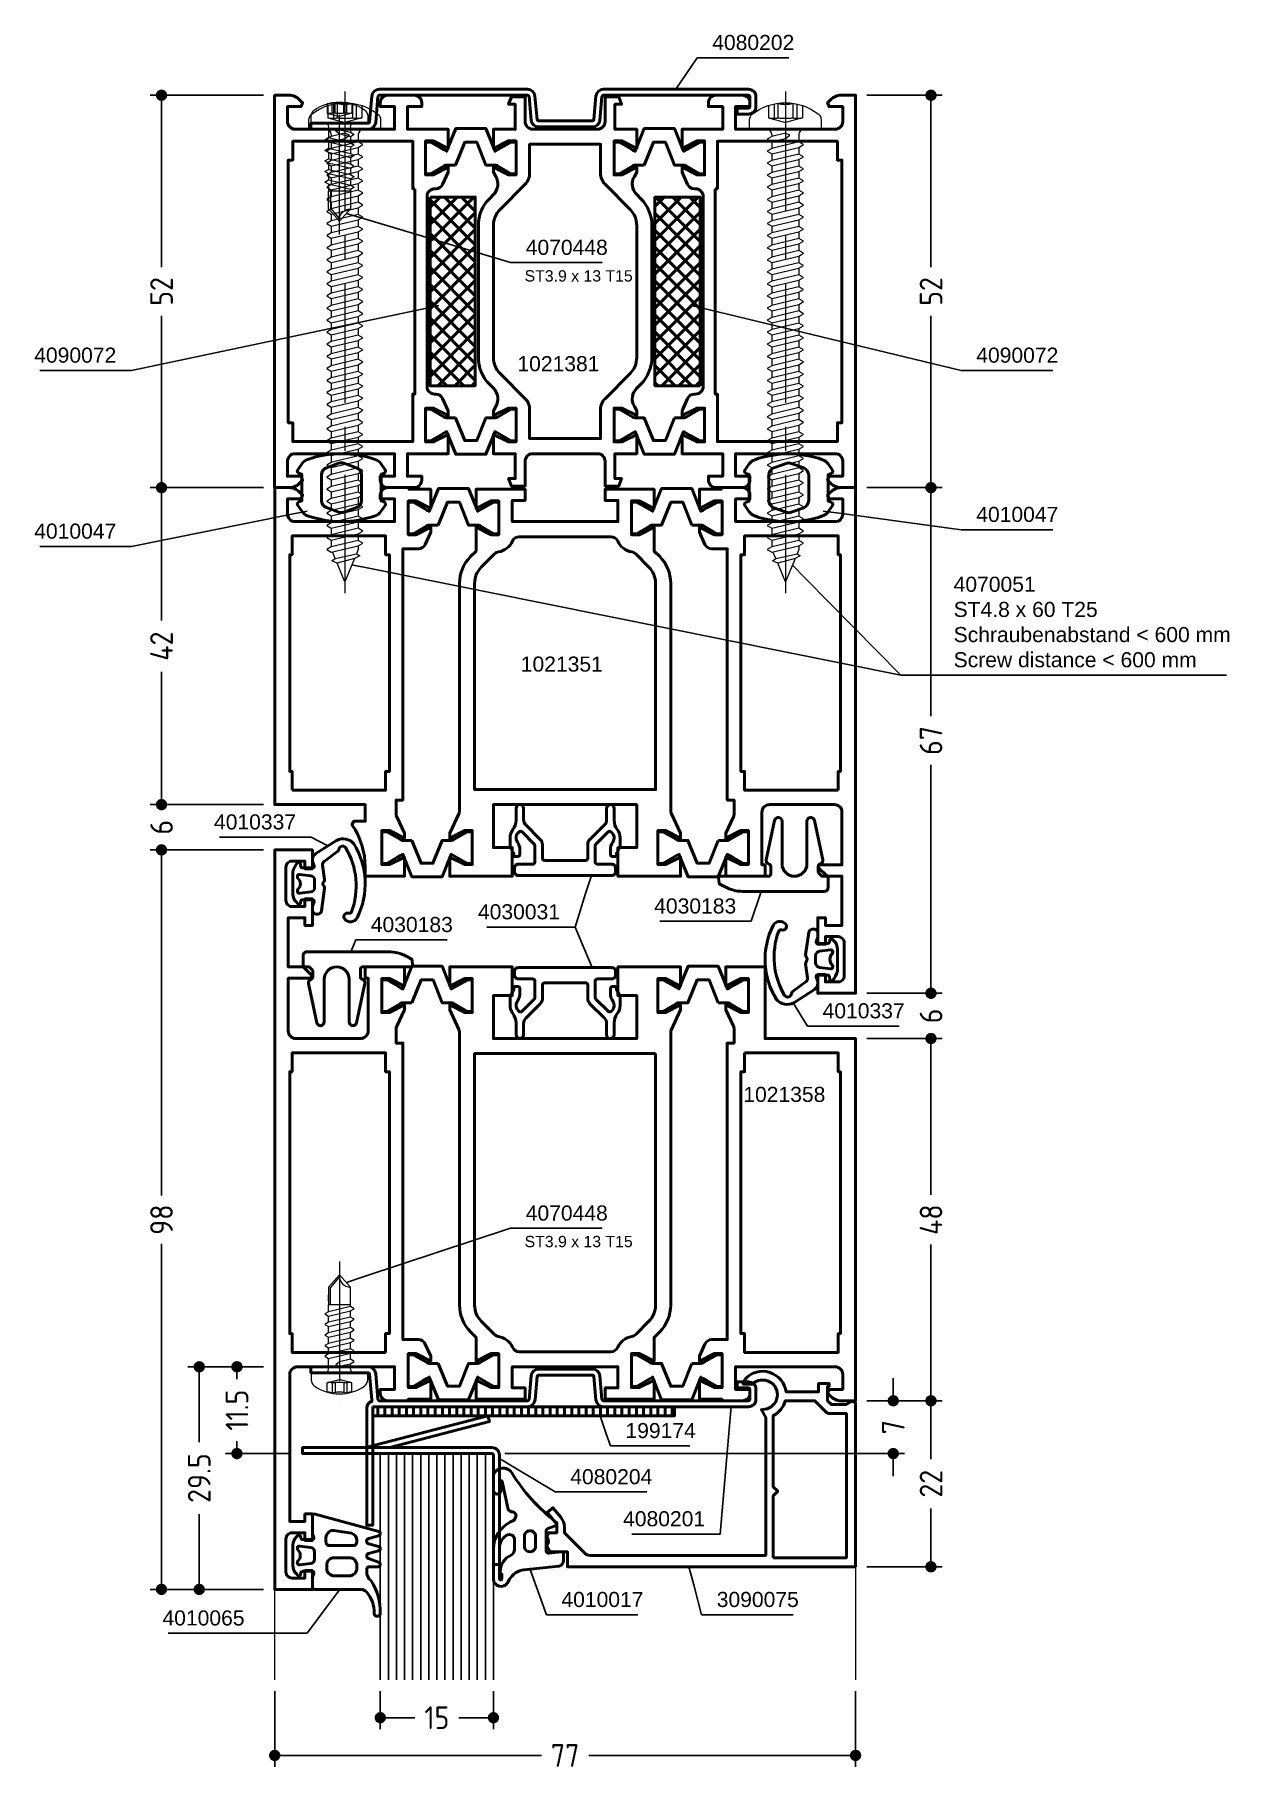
# Model space of a CAD drawing. Header units: millimetres. Extents: x 33 to 191, y 24 to 254.
import ezdxf

# ---------------------------------------------------------------- set-up
doc = ezdxf.new("R2010")
doc.units = ezdxf.units.MM
doc.linetypes.add('CENTER', pattern=[50.8, 31.75, -6.35, 6.35, -6.35])
doc.linetypes.add('HIDDEN', pattern=[9.525, 6.35, -3.175])
for name, color, linetype, lineweight in [('AM_5', 3, 'Continuous', 25), ('AM_C', 50, 'Continuous', 50), ('AM_S', 80, 'Continuous', 50), ('Cent3', 70, 'CENTER', 18), ('CHide4', 10, 'HIDDEN', 13), ('Cont2', 2, 'Continuous', 25), ('Cont3', 70, 'Continuous', 18), ('Cont4', 10, 'Continuous', 13)]:
    doc.layers.add(name, color=color, linetype=linetype, lineweight=lineweight)
doc.layers.add('WBC-GER-ENG', color=7, linetype='Continuous')
doc.styles.add('HBS_DIMTEXTSTYLE', font='isocp.shx')
doc.styles.add('SWISSL', font='swissl.ttf')
doc.dimstyles.new('Konstruktionsschnitt 1-1$0', dxfattribs={"dimscale": 0, "dimtxt": 3, "dimasz": 1.5, "dimexe": 1.5, "dimexo": 1.5, "dimgap": 1.5, "dimtad": 0, "dimdsep": 46, "dimtxsty": 'HBS_DIMTEXTSTYLE', "dimblk": 'PUNKT', "dimcen": 0, "dimclrd": 3, "dimclre": 3, "dimclrt": 2, "dimadec": 1, "dimazin": 2, "dimtfac": 0.7, "dimtofl": 0, "dimtmove": 0, "dimatfit": 3, "dimfxl": 0, "dimtolj": 1, "dimtzin": 0, "dimarcsym": 0})

msp = doc.modelspace()

# ---------------------------------------------------------------- texts
at = {"layer": 'AM_5', "color": 2, "char_height": 2, "attachment_point": 3, "style": 'SWISSL'}
for s, insert in [('1021381', (107.431, 211.427)), ('1021351', (107.878, 171.624)), ('1021358', (137.378, 114.6))]:
    msp.add_mtext(s, dxfattribs=dict(at, insert=insert))

# ---------------------------------------------------------------- blocks, each defined once
blk = doc.blocks.new('*U25', base_point=(43.9, 167.94))
for p, q in [((43.9, 181.87), (13.9, 181.87)), ((43.9, 180.8), (13.9, 180.8)), ((43.9, 179.73), (13.9, 179.73)), ((43.9, 178.66), (13.9, 178.66)), ((43.9, 177.59), (13.9, 177.59)), ((43.9, 176.51), (13.9, 176.51)), ((43.9, 175.44), (13.9, 175.44)), ((43.9, 174.37), (13.9, 174.37)), ((43.9, 173.3), (13.9, 173.3)), ((43.9, 172.23), (13.9, 172.23)), ((43.9, 171.16), (13.9, 171.16)), ((43.9, 170.09), (13.9, 170.09)), ((43.9, 169.01), (13.9, 169.01))]:
    blk.add_line(p, q)
blk.add_lwpolyline([(13.9, 167.94), (43.9, 167.94), (43.9, 182.94), (13.9, 182.94)])
blk = doc.blocks.new('PUNKT')
at = {"color": 0, "linetype": 'Continuous'}
blk.add_line((-0.5, 0), (-1, 0), dxfattribs=at)
at = {"color": 0, "linetype": 'Continuous', "const_width": 0.5}
blk.add_lwpolyline([(-0.25, 0, 1), (0.25, 0, 1)], format="xyb", close=True, dxfattribs=at)
blk = doc.blocks.new('*D26')
at = {"layer": 'AM_5', "color": 3, "lineweight": -2, "transparency": 16777216}
for p, q in [((78.38, 34.5), (78.38, 29.5)), ((93.38, 34.5), (93.38, 29.5)), ((79.88, 31), (82.96, 31)), ((91.88, 31), (88.79, 31))]:
    blk.add_line(p, q, dxfattribs=at)
at = {"layer": 'AM_5', "color": 3, "lineweight": -2, "transparency": 16777216, "xscale": 1.5, "yscale": 1.5, "zscale": 1.5, "rotation": 180}
blk.add_blockref('PUNKT', (78.38, 31), dxfattribs=at)
at = {"layer": 'AM_5', "color": 3, "lineweight": -2, "transparency": 16777216, "xscale": 1.5, "yscale": 1.5, "zscale": 1.5}
blk.add_blockref('PUNKT', (93.38, 31), dxfattribs=at)
at = {"layer": 'AM_5', "color": 2, "transparency": 16777216, "insert": (85.88, 31), "char_height": 3, "attachment_point": 5, "style": 'HBS_DIMTEXTSTYLE'}
blk.add_mtext('\\A1;15', dxfattribs=at)
blk = doc.blocks.new('*D27')
at = {"layer": 'AM_5', "color": 3, "lineweight": -2, "transparency": 16777216}
for p, q in [((64.38, 34.5), (64.38, 24.5)), ((141.38, 34.5), (141.38, 24.5)), ((65.88, 26), (99.73, 26)), ((139.88, 26), (106.03, 26))]:
    blk.add_line(p, q, dxfattribs=at)
at = {"layer": 'AM_5', "color": 3, "lineweight": -2, "transparency": 16777216, "xscale": 1.5, "yscale": 1.5, "zscale": 1.5, "rotation": 180}
blk.add_blockref('PUNKT', (64.38, 26), dxfattribs=at)
at = {"layer": 'AM_5', "color": 3, "lineweight": -2, "transparency": 16777216, "xscale": 1.5, "yscale": 1.5, "zscale": 1.5}
blk.add_blockref('PUNKT', (141.38, 26), dxfattribs=at)
at = {"layer": 'AM_5', "color": 2, "transparency": 16777216, "insert": (102.88, 26), "char_height": 3, "attachment_point": 5, "style": 'HBS_DIMTEXTSTYLE'}
blk.add_mtext('\\A1;77', dxfattribs=at)
blk = doc.blocks.new('*D28')
at = {"layer": 'AM_5', "color": 3, "lineweight": -2, "transparency": 16777216}
for p, q in [((62.88, 77.5), (57.88, 77.5)), ((59.38, 76), (59.38, 75.86)), ((59.38, 67.5), (59.38, 67.64)), ((66.58, 66), (57.88, 66))]:
    blk.add_line(p, q, dxfattribs=at)
at = {"layer": 'AM_5', "color": 3, "lineweight": -2, "transparency": 16777216, "xscale": 1.5, "yscale": 1.5, "zscale": 1.5}
for p, rotation in [((59.38, 77.5), 90), ((59.38, 66), 270)]:
    blk.add_blockref('PUNKT', p, dxfattribs=dict(at, rotation=rotation))
at = {"layer": 'AM_5', "color": 2, "transparency": 16777216, "insert": (59.38, 71.75), "char_height": 3, "attachment_point": 5, "rotation": 90, "style": 'HBS_DIMTEXTSTYLE'}
blk.add_mtext('\\A1;11.5', dxfattribs=at)
blk = doc.blocks.new('*D29')
at = {"layer": 'AM_5', "color": 3, "lineweight": -2, "transparency": 16777216}
for p, q in [((62.88, 77.5), (52.88, 77.5)), ((54.38, 76), (54.38, 67.51)), ((54.38, 49.5), (54.38, 57.99)), ((62.88, 48), (52.88, 48))]:
    blk.add_line(p, q, dxfattribs=at)
at = {"layer": 'AM_5', "color": 3, "lineweight": -2, "transparency": 16777216, "xscale": 1.5, "yscale": 1.5, "zscale": 1.5}
for p, rotation in [((54.38, 77.5), 90), ((54.38, 48), 270)]:
    blk.add_blockref('PUNKT', p, dxfattribs=dict(at, rotation=rotation))
at = {"layer": 'AM_5', "color": 2, "transparency": 16777216, "insert": (54.38, 62.75), "char_height": 3, "attachment_point": 5, "rotation": 90, "style": 'HBS_DIMTEXTSTYLE'}
blk.add_mtext('\\A1;29.5', dxfattribs=at)
blk = doc.blocks.new('*D30')
at = {"layer": 'AM_5', "color": 3, "lineweight": -2, "transparency": 16777216}
for p, q in [((62.88, 146), (47.88, 146)), ((49.38, 144.5), (49.38, 100.21)), ((49.38, 49.5), (49.38, 93.79)), ((62.88, 48), (47.88, 48))]:
    blk.add_line(p, q, dxfattribs=at)
at = {"layer": 'AM_5', "color": 3, "lineweight": -2, "transparency": 16777216, "xscale": 1.5, "yscale": 1.5, "zscale": 1.5}
for p, rotation in [((49.38, 146), 90), ((49.38, 48), 270)]:
    blk.add_blockref('PUNKT', p, dxfattribs=dict(at, rotation=rotation))
at = {"layer": 'AM_5', "color": 2, "transparency": 16777216, "insert": (49.38, 97), "char_height": 3, "attachment_point": 5, "rotation": 90, "style": 'HBS_DIMTEXTSTYLE'}
blk.add_mtext('\\A1;98', dxfattribs=at)
blk = doc.blocks.new('*D31')
at = {"layer": 'AM_5', "color": 3, "lineweight": -2, "transparency": 16777216}
for p, q in [((49.38, 153.5), (49.38, 155)), ((62.88, 152), (47.88, 152)), ((62.88, 146), (47.88, 146)), ((49.38, 144.5), (49.38, 143))]:
    blk.add_line(p, q, dxfattribs=at)
at = {"layer": 'AM_5', "color": 3, "lineweight": -2, "transparency": 16777216, "xscale": 1.5, "yscale": 1.5, "zscale": 1.5}
for p, rotation in [((49.38, 152), 270), ((49.38, 146), 90)]:
    blk.add_blockref('PUNKT', p, dxfattribs=dict(at, rotation=rotation))
at = {"layer": 'AM_5', "color": 2, "transparency": 16777216, "insert": (49.38, 149), "char_height": 3, "attachment_point": 5, "rotation": 90, "style": 'HBS_DIMTEXTSTYLE'}
blk.add_mtext('\\A1;6', dxfattribs=at)
blk = doc.blocks.new('*D32')
at = {"layer": 'AM_5', "color": 3, "lineweight": -2, "transparency": 16777216}
for p, q in [((62.88, 194), (47.88, 194)), ((49.38, 192.5), (49.38, 176.39)), ((49.38, 153.5), (49.38, 169.61)), ((62.88, 152), (47.88, 152))]:
    blk.add_line(p, q, dxfattribs=at)
at = {"layer": 'AM_5', "color": 3, "lineweight": -2, "transparency": 16777216, "xscale": 1.5, "yscale": 1.5, "zscale": 1.5}
for p, rotation in [((49.38, 194), 90), ((49.38, 152), 270)]:
    blk.add_blockref('PUNKT', p, dxfattribs=dict(at, rotation=rotation))
at = {"layer": 'AM_5', "color": 2, "transparency": 16777216, "insert": (49.38, 173), "char_height": 3, "attachment_point": 5, "rotation": 90, "style": 'HBS_DIMTEXTSTYLE'}
blk.add_mtext('\\A1;42', dxfattribs=at)
blk = doc.blocks.new('*D33')
at = {"layer": 'AM_5', "color": 3, "lineweight": -2, "transparency": 16777216}
for p, q in [((146.38, 74.5), (146.38, 76)), ((142.88, 73), (147.88, 73)), ((94.88, 66), (147.88, 66)), ((146.38, 64.5), (146.38, 63))]:
    blk.add_line(p, q, dxfattribs=at)
at = {"layer": 'AM_5', "color": 3, "lineweight": -2, "transparency": 16777216, "xscale": 1.5, "yscale": 1.5, "zscale": 1.5}
for p, rotation in [((146.38, 73), 270), ((146.38, 66), 90)]:
    blk.add_blockref('PUNKT', p, dxfattribs=dict(at, rotation=rotation))
at = {"layer": 'AM_5', "color": 2, "transparency": 16777216, "insert": (146.38, 69.5), "char_height": 3, "attachment_point": 5, "rotation": 90, "style": 'HBS_DIMTEXTSTYLE'}
blk.add_mtext('\\A1;7', dxfattribs=at)
blk = doc.blocks.new('*D34')
at = {"layer": 'AM_5', "color": 3, "lineweight": -2, "transparency": 16777216}
for p, q in [((142.88, 73), (152.88, 73)), ((151.38, 71.5), (151.38, 65.28)), ((151.38, 52.5), (151.38, 58.72)), ((142.88, 51), (152.88, 51))]:
    blk.add_line(p, q, dxfattribs=at)
at = {"layer": 'AM_5', "color": 3, "lineweight": -2, "transparency": 16777216, "xscale": 1.5, "yscale": 1.5, "zscale": 1.5}
for p, rotation in [((151.38, 73), 90), ((151.38, 51), 270)]:
    blk.add_blockref('PUNKT', p, dxfattribs=dict(at, rotation=rotation))
at = {"layer": 'AM_5', "color": 2, "transparency": 16777216, "insert": (151.38, 62), "char_height": 3, "attachment_point": 5, "rotation": 90, "style": 'HBS_DIMTEXTSTYLE'}
blk.add_mtext('\\A1;22', dxfattribs=at)
blk = doc.blocks.new('*D35')
at = {"layer": 'AM_5', "color": 3, "lineweight": -2, "transparency": 16777216}
for p, q in [((142.88, 121), (152.88, 121)), ((151.38, 119.5), (151.38, 100.3)), ((151.38, 74.5), (151.38, 93.7)), ((142.88, 73), (152.88, 73))]:
    blk.add_line(p, q, dxfattribs=at)
at = {"layer": 'AM_5', "color": 3, "lineweight": -2, "transparency": 16777216, "xscale": 1.5, "yscale": 1.5, "zscale": 1.5}
for p, rotation in [((151.38, 121), 90), ((151.38, 73), 270)]:
    blk.add_blockref('PUNKT', p, dxfattribs=dict(at, rotation=rotation))
at = {"layer": 'AM_5', "color": 2, "transparency": 16777216, "insert": (151.38, 97), "char_height": 3, "attachment_point": 5, "rotation": 90, "style": 'HBS_DIMTEXTSTYLE'}
blk.add_mtext('\\A1;48', dxfattribs=at)
blk = doc.blocks.new('*D36')
at = {"layer": 'AM_5', "color": 3, "lineweight": -2, "transparency": 16777216}
for p, q in [((151.38, 128.5), (151.38, 130)), ((142.88, 127), (152.88, 127)), ((142.88, 121), (152.88, 121)), ((151.38, 119.5), (151.38, 118))]:
    blk.add_line(p, q, dxfattribs=at)
at = {"layer": 'AM_5', "color": 3, "lineweight": -2, "transparency": 16777216, "xscale": 1.5, "yscale": 1.5, "zscale": 1.5}
for p, rotation in [((151.38, 127), 270), ((151.38, 121), 90)]:
    blk.add_blockref('PUNKT', p, dxfattribs=dict(at, rotation=rotation))
at = {"layer": 'AM_5', "color": 2, "transparency": 16777216, "insert": (151.38, 124), "char_height": 3, "attachment_point": 5, "rotation": 90, "style": 'HBS_DIMTEXTSTYLE'}
blk.add_mtext('\\A1;6', dxfattribs=at)
blk = doc.blocks.new('*D37')
at = {"layer": 'AM_5', "color": 3, "lineweight": -2, "transparency": 16777216}
for p, q in [((142.88, 194), (152.88, 194)), ((151.38, 192.5), (151.38, 163.74)), ((151.38, 128.5), (151.38, 157.26)), ((142.88, 127), (152.88, 127))]:
    blk.add_line(p, q, dxfattribs=at)
at = {"layer": 'AM_5', "color": 3, "lineweight": -2, "transparency": 16777216, "xscale": 1.5, "yscale": 1.5, "zscale": 1.5}
for p, rotation in [((151.38, 194), 90), ((151.38, 127), 270)]:
    blk.add_blockref('PUNKT', p, dxfattribs=dict(at, rotation=rotation))
at = {"layer": 'AM_5', "color": 2, "transparency": 16777216, "insert": (151.38, 160.5), "char_height": 3, "attachment_point": 5, "rotation": 90, "style": 'HBS_DIMTEXTSTYLE'}
blk.add_mtext('\\A1;67', dxfattribs=at)
blk = doc.blocks.new('*S422')
at = {"layer": 'AM_5', "color": 3}
for p, q in [((120.38, 250.97), (118.97, 248.87)), ((132.52, 250.97), (120.38, 250.97))]:
    blk.add_line(p, q, dxfattribs=at)
at = {"layer": 'AM_5', "color": 3, "linetype": 'Continuous'}
blk.add_line((118.97, 248.87), (117.57, 246.8), dxfattribs=at)
at = {"layer": 'AM_5', "color": 2, "insert": (122.38, 251.97), "char_height": 2, "attachment_point": 7, "style": 'SWISSL'}
blk.add_mtext('4080202', dxfattribs=at)
blk = doc.blocks.new('*S423')
at = {"layer": 'AM_5', "color": 3}
for p, q in [((127.56, 136.54), (128.88, 140.5)), ((128.88, 140.5), (128.88, 140.5)), ((115.43, 136.54), (127.56, 136.54))]:
    blk.add_line(p, q, dxfattribs=at)
at = {"layer": 'AM_5', "color": 2, "insert": (125.56, 137.54), "char_height": 2, "attachment_point": 9, "style": 'SWISSL'}
blk.add_mtext('4030183', dxfattribs=at)
blk = doc.blocks.new('*S424')
at = {"layer": 'AM_5', "color": 3, "linetype": 'Continuous'}
blk.add_line((99.09, 48.31), (98.26, 50.66), dxfattribs=at)
at = {"layer": 'AM_5', "color": 3}
for p, q in [((100.39, 44.64), (99.09, 48.31)), ((112.54, 44.64), (100.39, 44.64))]:
    blk.add_line(p, q, dxfattribs=at)
at = {"layer": 'AM_5', "color": 2, "insert": (102.39, 45.64), "char_height": 2, "attachment_point": 7, "style": 'SWISSL'}
blk.add_mtext('4010017', dxfattribs=at)
blk = doc.blocks.new('*S425')
at = {"layer": 'AM_5', "color": 3, "linetype": 'Continuous'}
blk.add_line((71.5, 45.99), (73, 48), dxfattribs=at)
at = {"layer": 'AM_5', "color": 3}
for p, q in [((68.67, 42.19), (71.5, 45.99)), ((50.25, 42.19), (68.67, 42.19))]:
    blk.add_line(p, q, dxfattribs=at)
at = {"layer": 'AM_5', "color": 2, "insert": (60.38, 43.19), "char_height": 2, "attachment_point": 9, "style": 'SWISSL'}
blk.add_mtext('4010065', dxfattribs=at)
blk = doc.blocks.new('*S426')
at = {"layer": 'AM_5', "color": 3, "linetype": 'Continuous'}
blk.add_line((76.28, 229.61), (73.88, 230.33), dxfattribs=at)
at = {"layer": 'AM_5', "color": 3}
for p, q in [((95.66, 223.82), (76.28, 229.61)), ((107.81, 223.82), (95.66, 223.82))]:
    blk.add_line(p, q, dxfattribs=at)
at = {"layer": 'AM_5', "color": 2, "insert": (97.66, 224.82), "char_height": 2, "attachment_point": 7, "style": 'SWISSL'}
blk.add_mtext('4070448', dxfattribs=at)
blk = doc.blocks.new('ZAHL links')
at = {"layer": 'AM_5', "color": 2, "style": 'SWISSL'}
blk.add_attdef('XXX', (1.85, -2.5), '', height=1.5, dxfattribs=at)
blk = doc.blocks.new('*S427')
at = {"layer": 'AM_5', "color": 3, "linetype": 'Continuous'}
for p, q in [((105.6, 140.22), (106.36, 142.6)), ((105.5, 132.7), (106.47, 130.4))]:
    blk.add_line(p, q, dxfattribs=at)
at = {"layer": 'AM_5', "color": 3}
for p, q in [((104.2, 135.77), (105.6, 140.22)), ((92.5, 135.77), (104.2, 135.77)), ((104.2, 135.77), (105.5, 132.7))]:
    blk.add_line(p, q, dxfattribs=at)
at = {"layer": 'AM_5', "color": 2, "insert": (102.2, 136.77), "char_height": 2, "attachment_point": 9, "style": 'SWISSL'}
blk.add_mtext('4030031', dxfattribs=at)
blk = doc.blocks.new('*S428')
at = {"layer": 'AM_5', "color": 3}
for p, q in [((75.12, 134.08), (74.49, 132.5)), ((87.25, 134.08), (75.12, 134.08))]:
    blk.add_line(p, q, dxfattribs=at)
at = {"layer": 'AM_5', "color": 2, "insert": (77.12, 135.08), "char_height": 2, "attachment_point": 7, "style": 'SWISSL'}
blk.add_mtext('4030183', dxfattribs=at)
blk = doc.blocks.new('*S429')
at = {"layer": 'AM_5', "color": 3}
for p, q in [((57.06, 147.68), (69.21, 147.68)), ((69.21, 147.68), (69.22, 147.68))]:
    blk.add_line(p, q, dxfattribs=at)
at = {"layer": 'AM_5', "color": 3, "linetype": 'Continuous'}
blk.add_line((69.22, 147.68), (71.44, 146.53), dxfattribs=at)
at = {"layer": 'AM_5', "color": 2, "insert": (67.21, 148.68), "char_height": 2, "attachment_point": 9, "style": 'SWISSL'}
blk.add_mtext('4010337', dxfattribs=at)
blk = doc.blocks.new('*S430')
at = {"layer": 'AM_5', "color": 3, "linetype": 'Continuous'}
blk.add_line((134.44, 123.58), (133.13, 125.71), dxfattribs=at)
at = {"layer": 'AM_5', "color": 3}
for p, q in [((135.01, 122.65), (134.44, 123.58)), ((147.16, 122.65), (135.01, 122.65))]:
    blk.add_line(p, q, dxfattribs=at)
at = {"layer": 'AM_5', "color": 2, "insert": (137.01, 123.65), "char_height": 2, "attachment_point": 7, "style": 'SWISSL'}
blk.add_mtext('4010337', dxfattribs=at)
blk = doc.blocks.new('*S431')
at = {"layer": 'AM_5', "color": 3, "linetype": 'Continuous'}
blk.add_line((108.33, 68.63), (107.51, 71), dxfattribs=at)
at = {"layer": 'AM_5', "color": 3}
for p, q in [((108.88, 67.02), (108.33, 68.63)), ((119.4, 67.02), (108.88, 67.02))]:
    blk.add_line(p, q, dxfattribs=at)
at = {"layer": 'AM_5', "color": 2, "insert": (110.88, 68.02), "char_height": 2, "attachment_point": 7, "style": 'SWISSL'}
blk.add_mtext('199174', dxfattribs=at)
blk = doc.blocks.new('*S432')
at = {"layer": 'AM_5', "color": 3, "linetype": 'Continuous'}
blk.add_line((119.93, 48.59), (119.28, 51), dxfattribs=at)
at = {"layer": 'AM_5', "color": 3}
for p, q in [((120.98, 44.64), (119.93, 48.59)), ((133.12, 44.64), (120.98, 44.64))]:
    blk.add_line(p, q, dxfattribs=at)
at = {"layer": 'AM_5', "color": 2, "insert": (122.98, 45.64), "char_height": 2, "attachment_point": 7, "style": 'SWISSL'}
blk.add_mtext('3090075', dxfattribs=at)
blk = doc.blocks.new('ws4070051')
at = {"layer": 'Cent3', "ltscale": 0.5}
blk.add_line((0, 5), (0, -61.5), dxfattribs=at)
at = {"layer": 'CHide4', "ltscale": 0.5}
for points in [[(-2.25, 3.14), (-2.25, 1.5)], [(-1.5, 3.34), (-1.5, 1.44)], [(-1, 3.43), (-1, 1.5)], [(1, 3.43), (1, 1.5)], [(1.5, 3.34), (1.5, 1.44)], [(2.25, 3.14), (2.25, 1.5)], [(-2.25, 1.5), (0, 0.9)], [(2.25, 1.5), (0, 0.9)]]:
    blk.add_lwpolyline(points, dxfattribs=at)
for centre, radius, start, end in [((0, 6.79), 3.5, 253.4149, 286.5851), ((-1.62, 4.82), 3.38, 259.3357, 280.6643), ((0, 9.6), 8.16, 262.9585, 277.0415), ((1.62, 4.82), 3.38, 259.3357, 280.6643)]:
    blk.add_arc(centre, radius, start, end, dxfattribs=at)
at = {"layer": 'Cont4'}
blk.add_line((-1.79, -0.7), (-1.79, -0.95), dxfattribs=at)
blk.add_lwpolyline([(0, 3.5, -0.163834), (4.35, 2.03, -0.234469), (4.75, 1.24), (4.75, 0), (-4.75, 0), (-4.75, 1.24, -0.234469), (-4.35, 2.03, -0.163834)], format="xyb", close=True, dxfattribs=at)
for points in [[(0, -0.52), (-1.79, -0.95), (-2.4, -1.3), (-1.79, -1.65), (0, -1.23), (0.61, -0.77), (0, -0.52)], [(-1.79, -1.65), (-1.79, -2.55)], [(-1.79, -1.65), (-1.79, -2.35)], [(1.79, -0.7), (1.79, -1.69)], [(-1.79, -3.25), (-1.79, -3.95)], [(-1.79, -3.25), (-1.79, -4.15)], [(1.79, -2.41), (1.79, -3.29)], [(1.79, -4.01), (1.79, -4.89)], [(-1.79, -4.85), (-1.79, -5.55)], [(-1.79, -4.85), (-1.79, -5.75)], [(-1.79, -6.45), (-1.79, -7.15)], [(-1.79, -6.45), (-1.79, -7.35)], [(1.79, -5.61), (1.79, -6.49)], [(-1.79, -8.05), (-1.79, -8.75)], [(-1.79, -8.05), (-1.79, -8.95)], [(1.79, -7.21), (1.79, -8.09)], [(1.79, -8.81), (1.79, -9.69)], [(-1.79, -9.65), (-1.79, -10.35)], [(-1.79, -9.65), (-1.79, -10.55)], [(-1.79, -11.25), (-1.79, -11.95)], [(-1.79, -11.25), (-1.79, -12.15)], [(1.79, -10.41), (1.79, -11.29)], [(-1.79, -12.85), (-1.79, -13.55)], [(-1.79, -12.85), (-1.79, -13.75)], [(1.79, -12.01), (1.79, -12.89)], [(1.79, -13.61), (1.79, -14.49)], [(-1.79, -14.45), (-1.79, -15.15)], [(-1.79, -14.45), (-1.79, -15.35)], [(-1.79, -16.05), (-1.79, -16.75)], [(-1.79, -16.05), (-1.79, -16.95)], [(1.79, -15.21), (1.79, -16.09)], [(-1.79, -17.65), (-1.79, -18.35)], [(-1.79, -17.65), (-1.79, -18.55)], [(1.79, -16.81), (1.79, -17.69)], [(-1.79, -19.25), (-1.79, -19.95)], [(-1.79, -19.25), (-1.79, -20.15)], [(1.79, -18.41), (1.79, -19.29)], [(1.79, -20.01), (1.79, -20.89)], [(-1.79, -20.85), (-1.79, -21.55)], [(-1.79, -20.85), (-1.79, -21.75)], [(-1.79, -22.45), (-1.79, -23.15)], [(-1.79, -22.45), (-1.79, -23.35)], [(1.79, -21.61), (1.79, -22.49)], [(-1.79, -24.05), (-1.79, -24.75)], [(-1.79, -24.05), (-1.79, -24.95)], [(1.79, -23.21), (1.79, -24.09)], [(1.79, -24.81), (1.79, -25.69)], [(-1.79, -25.65), (-1.79, -26.35)], [(-1.79, -25.65), (-1.79, -26.55)], [(-1.79, -27.25), (-1.79, -27.95)], [(-1.79, -27.25), (-1.79, -28.15)], [(1.79, -26.41), (1.79, -27.29)], [(-1.79, -28.85), (-1.79, -29.55)], [(-1.79, -28.85), (-1.79, -29.75)], [(1.79, -28.01), (1.79, -28.89)], [(1.79, -29.61), (1.79, -30.49)], [(-1.79, -30.45), (-1.79, -31.35)], [(-1.79, -30.45), (-1.79, -31.15)], [(-1.79, -32.05), (-1.79, -32.95)], [(1.79, -31.21), (1.79, -32.09)], [(-1.79, -33.65), (-1.79, -34.55)], [(1.79, -32.81), (1.79, -33.69)], [(1.79, -34.41), (1.79, -35.29)], [(-1.79, -35.25), (-1.79, -36.15)], [(1.79, -36.01), (1.79, -36.89)], [(-1.79, -36.85), (-1.79, -37.75)], [(-1.79, -38.45), (-1.79, -39.35)], [(1.79, -37.61), (1.79, -38.49)], [(-1.79, -40.05), (-1.79, -40.95)], [(1.79, -39.21), (1.79, -40.09)], [(1.79, -40.81), (1.79, -41.69)], [(-1.79, -41.65), (-1.79, -42.55)], [(-1.79, -43.25), (-1.79, -44.15)], [(1.79, -42.41), (1.79, -43.29)], [(-1.79, -44.85), (-1.79, -45.75)], [(1.79, -44.01), (1.79, -44.89)], [(1.79, -45.61), (1.79, -46.49)], [(-1.79, -46.45), (-1.79, -47.35)], [(-1.79, -48.05), (-1.79, -48.95)], [(1.79, -47.21), (1.79, -48.09)], [(-1.79, -49.65), (-1.79, -50.55)], [(1.79, -48.81), (1.79, -49.69)], [(1.79, -50.41), (1.79, -51.29)], [(-1.79, -51.25), (-1.79, -52.15)], [(-1.79, -52.85), (-1.79, -53.75)], [(1.79, -52.01), (1.79, -52.89)], [(-1.79, -54.45), (-1.79, -55.35)], [(1.79, -53.61), (1.79, -54.49)], [(-1.28, -56.91), (-1.65, -56.02)], [(1.29, -56.88), (0, -60), (-1.02, -57.53)], [(1.79, -55.68), (1.55, -56.27)], [(1.79, -55.21), (1.79, -55.68)]]:
    blk.add_lwpolyline(points, dxfattribs=at)
for points in [[(1.79, -2.41), (2.41, -2.05), (1.79, -1.69), (-1.79, -2.55), (-2.4, -2.9), (-1.79, -3.25)], [(1.79, -4.01), (2.41, -3.65), (1.79, -3.29), (-1.79, -4.15), (-2.4, -4.5), (-1.79, -4.85)], [(1.79, -5.61), (2.41, -5.25), (1.79, -4.89), (-1.79, -5.75), (-2.4, -6.1), (-1.79, -6.45)], [(1.79, -7.21), (2.41, -6.85), (1.79, -6.49), (-1.79, -7.35), (-2.4, -7.7), (-1.79, -8.05)], [(1.79, -8.81), (2.41, -8.45), (1.79, -8.09), (-1.79, -8.95), (-2.4, -9.3), (-1.79, -9.65)], [(1.79, -10.41), (2.41, -10.05), (1.79, -9.69), (-1.79, -10.55), (-2.4, -10.9), (-1.79, -11.25)], [(1.79, -12.01), (2.41, -11.65), (1.79, -11.29), (-1.79, -12.15), (-2.4, -12.5), (-1.79, -12.85)], [(1.79, -13.61), (2.41, -13.25), (1.79, -12.89), (-1.79, -13.75), (-2.4, -14.1), (-1.79, -14.45)], [(1.79, -15.21), (2.41, -14.85), (1.79, -14.49), (-1.79, -15.35), (-2.4, -15.7), (-1.79, -16.05)], [(1.79, -16.81), (2.41, -16.45), (1.79, -16.09), (-1.79, -16.95), (-2.4, -17.3), (-1.79, -17.65)], [(1.79, -18.41), (2.41, -18.05), (1.79, -17.69), (-1.79, -18.55), (-2.4, -18.9), (-1.79, -19.25)], [(1.79, -20.01), (2.41, -19.65), (1.79, -19.29), (-1.79, -20.15), (-2.4, -20.5), (-1.79, -20.85)], [(1.79, -21.61), (2.41, -21.25), (1.79, -20.89), (-1.79, -21.75), (-2.4, -22.1), (-1.79, -22.45)], [(1.79, -23.21), (2.41, -22.85), (1.79, -22.49), (-1.79, -23.35), (-2.4, -23.7), (-1.79, -24.05)], [(1.79, -24.81), (2.41, -24.45), (1.79, -24.09), (-1.79, -24.95), (-2.4, -25.3), (-1.79, -25.65)], [(1.79, -26.41), (2.41, -26.05), (1.79, -25.69), (-1.79, -26.55), (-2.4, -26.9), (-1.79, -27.25)], [(1.79, -28.01), (2.41, -27.65), (1.79, -27.29), (-1.79, -28.15), (-2.4, -28.5), (-1.79, -28.85)], [(1.79, -29.61), (2.41, -29.25), (1.79, -28.89), (-1.79, -29.75), (-2.4, -30.1), (-1.79, -30.45)], [(1.79, -31.21), (2.41, -30.85), (1.79, -30.49), (-1.79, -31.35), (-2.4, -31.7), (-1.79, -32.05)], [(1.79, -32.81), (2.41, -32.45), (1.79, -32.09), (-1.79, -32.95), (-2.4, -33.3), (-1.79, -33.65)], [(1.79, -34.41), (2.41, -34.05), (1.79, -33.69), (-1.79, -34.55), (-2.4, -34.9), (-1.79, -35.25)], [(1.79, -36.01), (2.41, -35.65), (1.79, -35.29), (-1.79, -36.15), (-2.4, -36.5), (-1.79, -36.85)], [(1.79, -37.61), (2.41, -37.25), (1.79, -36.89), (-1.79, -37.75), (-2.4, -38.1), (-1.79, -38.45)], [(1.79, -39.21), (2.41, -38.85), (1.79, -38.49), (-1.79, -39.35), (-2.4, -39.7), (-1.79, -40.05)], [(1.79, -40.81), (2.41, -40.45), (1.79, -40.09), (-1.79, -40.95), (-2.4, -41.3), (-1.79, -41.65)], [(1.79, -42.41), (2.41, -42.05), (1.79, -41.69), (-1.79, -42.55), (-2.4, -42.9), (-1.79, -43.25)], [(1.79, -44.01), (2.41, -43.65), (1.79, -43.29), (-1.79, -44.15), (-2.4, -44.5), (-1.79, -44.85)], [(1.79, -45.61), (2.41, -45.25), (1.79, -44.89), (-1.79, -45.75), (-2.4, -46.1), (-1.79, -46.45)], [(1.79, -47.21), (2.41, -46.85), (1.79, -46.49), (-1.79, -47.35), (-2.4, -47.7), (-1.79, -48.05)], [(1.79, -48.81), (2.41, -48.45), (1.79, -48.09), (-1.79, -48.95), (-2.4, -49.3), (-1.79, -49.65)], [(1.79, -50.41), (2.41, -50.05), (1.79, -49.69), (-1.79, -50.55), (-2.4, -50.9), (-1.79, -51.25)], [(1.79, -52.01), (2.41, -51.65), (1.79, -51.29), (-1.79, -52.15), (-2.4, -52.5), (-1.79, -52.85)], [(1.79, -53.61), (2.41, -53.25), (1.79, -52.89), (-1.79, -53.75), (-2.4, -54.1), (-1.79, -54.45)], [(1.79, -55.21), (2.41, -54.85), (1.79, -54.49), (-1.79, -55.35), (-2.4, -55.7), (-1.79, -56.05)], [(1.55, -56.27), (1.97, -56.55), (1.29, -56.88), (-1.02, -57.53), (-1.7, -57.2), (-1.28, -56.91)]]:
    blk.add_lwpolyline(points, close=True, dxfattribs=at)
for centre, start, end in [((-2.49, -0.7), 0, 90), ((2.49, -0.7), 90, 180)]:
    blk.add_arc(centre, 0.7, start, end, dxfattribs=at)
blk = doc.blocks.new('WS4070448')
at = {"layer": 'Cent3', "ltscale": 0.5}
blk.add_line((8.05, -14.4), (8.07, 4.66), dxfattribs=at)
at = {"layer": 'CHide4', "ltscale": 0.3}
for p, q in [((7.1, 1.69), (7.1, 3.08)), ((7.51, 1.69), (7.51, 2.97)), ((8.63, 1.69), (8.63, 2.97)), ((9.04, 1.69), (9.04, 3.08))]:
    blk.add_line(p, q, dxfattribs=at)
for points in [[(6.42, 2.92), (6.42, 1.69)], [(9.72, 2.92), (9.72, 1.69)], [(6.42, 1.69), (8.07, 1.25)], [(9.72, 1.69), (8.07, 1.25)]]:
    blk.add_lwpolyline(points, dxfattribs=at)
for centre, radius, start, end in [((6.48, 4.2), 1.28, 267.2848, 298.8872), ((8.07, 5.85), 2.94, 250.6988, 289.3012), ((9.66, 4.2), 1.28, 241.1128, 272.7152), ((6.76, 2.85), 1.21, 253.6643, 286.3357), ((8.07, 11.78), 10.13, 264.4948, 275.5052), ((9.38, 2.85), 1.21, 253.6643, 286.3357)]:
    blk.add_arc(centre, radius, start, end, dxfattribs=at)
at = {"layer": 'Cont4'}
for p, q in [((6.62, -8.64), (6.62, -11)), ((6.62, -8.64), (9.52, -8.64)), ((9.52, -11), (9.52, -8.64)), ((6.62, -11), (8.07, -12.64)), ((8.07, -12.64), (9.52, -11))]:
    blk.add_line(p, q, dxfattribs=at)
blk.add_lwpolyline([(11.39, 2.11, 0.314856), (4.74, 2.11, 0.244912), (4.32, 1.29), (4.32, 0.36), (11.82, 0.36), (11.82, 1.29, 0.244912), (11.39, 2.11, 0.138291)], format="xyb", dxfattribs=at)
for points in [[(6.12, -1.14), (6.62, -1.43), (8.07, -1.08), (8.57, -0.71), (8.07, -0.51), (6.62, -0.85)], [(6.12, -2.54), (6.62, -2.83), (9.52, -2.14), (10.02, -1.85), (9.52, -1.56), (6.62, -2.25)], [(6.12, -3.94), (6.62, -4.23), (9.52, -3.54), (10.02, -3.25), (9.52, -2.96), (6.62, -3.65)], [(6.12, -5.34), (6.62, -5.63), (9.52, -4.94), (10.02, -4.65), (9.52, -4.36), (6.62, -5.05)], [(6.12, -6.74), (6.62, -7.03), (9.52, -6.34), (10.02, -6.05), (9.52, -5.76), (6.62, -6.45)], [(6.12, -8.14), (6.62, -8.43), (9.52, -7.74), (10.02, -7.45), (9.52, -7.16), (6.62, -7.85)]]:
    blk.add_lwpolyline(points, close=True, dxfattribs=at)
for points in [[(6.62, -0.14), (6.62, -0.85)], [(6.62, -1.43), (6.62, -1.85)], [(6.62, -1.43), (6.62, -2.25)], [(6.62, -1.43), (6.62, -2.25)], [(9.52, -0.14), (9.52, -1.56)], [(9.52, -2.14), (9.52, -2.96)], [(6.62, -2.83), (6.62, -3.65)], [(6.62, -4.23), (6.62, -5.05)], [(9.52, -3.54), (9.52, -4.36)], [(6.62, -5.63), (6.62, -6.45)], [(9.52, -4.94), (9.52, -5.76)], [(9.52, -6.34), (9.52, -7.16)], [(6.62, -7.03), (6.62, -7.85)], [(6.62, -8.43), (6.62, -8.64)], [(9.27, -8.64), (9.27, -10.89), (8.1, -12.28)], [(9.52, -7.74), (9.52, -8.64)], [(9.52, -9.14), (9.52, -9.96)], [(6.62, -9.83), (6.62, -10.65)]]:
    blk.add_lwpolyline(points, dxfattribs=at)
for centre, radius, start, end in [((6.12, -0.14), 0.5, 0, 90), ((10.02, -0.14), 0.5, 90, 180), ((6.61, -12.47), 1.47, 353.4244, 89.6688)]:
    blk.add_arc(centre, radius, start, end, dxfattribs=at)
blk = doc.blocks.new('*D84')
at = {"layer": 'AM_5', "color": 3, "lineweight": -2, "transparency": 16777216}
for p, q in [((62.88, 246), (47.88, 246)), ((49.38, 244.5), (49.38, 223.24)), ((49.38, 195.5), (49.38, 216.76)), ((62.88, 194), (47.88, 194))]:
    blk.add_line(p, q, dxfattribs=at)
at = {"layer": 'AM_5', "color": 3, "lineweight": -2, "transparency": 16777216, "xscale": 1.5, "yscale": 1.5, "zscale": 1.5}
for p, rotation in [((49.38, 246), 90), ((49.38, 194), 270)]:
    blk.add_blockref('PUNKT', p, dxfattribs=dict(at, rotation=rotation))
at = {"layer": 'AM_5', "color": 2, "transparency": 16777216, "insert": (49.38, 220), "char_height": 3, "attachment_point": 5, "rotation": 90, "style": 'HBS_DIMTEXTSTYLE'}
blk.add_mtext('\\A1;52', dxfattribs=at)
blk = doc.blocks.new('*D85')
at = {"layer": 'AM_5', "color": 3, "lineweight": -2, "transparency": 16777216}
for p, q in [((142.88, 246), (152.88, 246)), ((151.38, 244.5), (151.38, 223.24)), ((151.38, 195.5), (151.38, 216.76)), ((142.88, 194), (152.88, 194))]:
    blk.add_line(p, q, dxfattribs=at)
at = {"layer": 'AM_5', "color": 3, "lineweight": -2, "transparency": 16777216, "xscale": 1.5, "yscale": 1.5, "zscale": 1.5}
for p, rotation in [((151.38, 246), 90), ((151.38, 194), 270)]:
    blk.add_blockref('PUNKT', p, dxfattribs=dict(at, rotation=rotation))
at = {"layer": 'AM_5', "color": 2, "transparency": 16777216, "insert": (151.38, 220), "char_height": 3, "attachment_point": 5, "rotation": 90, "style": 'HBS_DIMTEXTSTYLE'}
blk.add_mtext('\\A1;52', dxfattribs=at)
blk = doc.blocks.new('*S433')
at = {"layer": 'WBC-GER-ENG', "color": 3, "linetype": 'Continuous'}
for p, q in [((77.08, 183.3), (74.62, 183.79)), ((134.76, 181.97), (133.01, 183.75))]:
    blk.add_line(p, q, dxfattribs=at)
at = {"layer": 'WBC-GER-ENG', "color": 3}
for p, q in [((147.38, 169.17), (77.08, 183.3)), ((147.38, 169.17), (134.76, 181.97)), ((190.56, 169.17), (147.38, 169.17))]:
    blk.add_line(p, q, dxfattribs=at)
at = {"layer": 'WBC-GER-ENG', "color": 2, "insert": (154.38, 170.17), "char_height": 2, "attachment_point": 7, "style": 'SWISSL'}
blk.add_mtext('4070051\\PST4.8 x 60 T25\\PSchraubenabstand < 600 mm\\PScrew distance < 600 mm', dxfattribs=at)
blk = doc.blocks.new('*S434')
at = {"layer": 'AM_5', "color": 3, "linetype": 'Continuous'}
blk.add_line((122.02, 217.56), (119.59, 218.14), dxfattribs=at)
at = {"layer": 'AM_5', "color": 3}
for p, q in [((155.38, 209.53), (122.02, 217.56)), ((167.51, 209.53), (155.38, 209.53))]:
    blk.add_line(p, q, dxfattribs=at)
at = {"layer": 'AM_5', "color": 2, "insert": (157.38, 210.53), "char_height": 2, "attachment_point": 7, "style": 'SWISSL'}
blk.add_mtext('4090072', dxfattribs=at)
blk = doc.blocks.new('*S435')
at = {"layer": 'AM_5', "color": 3}
for p, q in [((45.38, 209.53), (83.72, 217.62)), ((33.24, 209.53), (45.38, 209.53))]:
    blk.add_line(p, q, dxfattribs=at)
at = {"layer": 'AM_5', "color": 3, "linetype": 'Continuous'}
blk.add_line((83.72, 217.62), (86.16, 218.14), dxfattribs=at)
at = {"layer": 'AM_5', "color": 2, "insert": (43.38, 210.53), "char_height": 2, "attachment_point": 9, "style": 'SWISSL'}
blk.add_mtext('4090072', dxfattribs=at)
blk = doc.blocks.new('*S436')
at = {"layer": 'AM_5', "color": 3, "linetype": 'Continuous'}
blk.add_line((66.23, 190.4), (68.68, 190.89), dxfattribs=at)
at = {"layer": 'AM_5', "color": 3}
for p, q in [((45.38, 186.21), (66.23, 190.4)), ((33.23, 186.21), (45.38, 186.21))]:
    blk.add_line(p, q, dxfattribs=at)
at = {"layer": 'AM_5', "color": 2, "insert": (43.38, 187.21), "char_height": 2, "attachment_point": 9, "style": 'SWISSL'}
blk.add_mtext('4010047', dxfattribs=at)
blk = doc.blocks.new('*S437')
at = {"layer": 'AM_5', "color": 3, "linetype": 'Continuous'}
blk.add_line((139.56, 190.56), (137.08, 190.89), dxfattribs=at)
at = {"layer": 'AM_5', "color": 3}
for p, q in [((155.38, 188.43), (139.56, 190.56)), ((167.53, 188.43), (155.38, 188.43))]:
    blk.add_line(p, q, dxfattribs=at)
at = {"layer": 'AM_5', "color": 2, "insert": (157.38, 189.43), "char_height": 2, "attachment_point": 7, "style": 'SWISSL'}
blk.add_mtext('4010047', dxfattribs=at)
blk = doc.blocks.new('*S438')
at = {"layer": 'AM_5', "color": 3}
for p, q in [((95.66, 95.85), (76.26, 89.46)), ((107.81, 95.85), (95.66, 95.85))]:
    blk.add_line(p, q, dxfattribs=at)
at = {"layer": 'AM_5', "color": 3, "linetype": 'Continuous'}
blk.add_line((76.26, 89.46), (73.88, 88.67), dxfattribs=at)
at = {"layer": 'AM_5', "color": 2, "insert": (97.66, 96.85), "char_height": 2, "attachment_point": 7, "style": 'SWISSL'}
blk.add_mtext('4070448', dxfattribs=at)
blk = doc.blocks.new('*S439')
at = {"layer": 'AM_5', "color": 3, "linetype": 'Continuous'}
blk.add_line((124.67, 69.71), (124.89, 72.2), dxfattribs=at)
at = {"layer": 'AM_5', "color": 3}
for p, q in [((123.44, 55.34), (124.67, 69.71)), ((111.74, 55.34), (123.44, 55.34))]:
    blk.add_line(p, q, dxfattribs=at)
at = {"layer": 'AM_5', "color": 2, "insert": (121.44, 56.34), "char_height": 2, "attachment_point": 9, "style": 'SWISSL'}
blk.add_mtext('4080201', dxfattribs=at)
blk = doc.blocks.new('*S440')
at = {"layer": 'AM_5', "color": 3, "linetype": 'Continuous'}
blk.add_line((96.32, 64.06), (94.18, 65.35), dxfattribs=at)
at = {"layer": 'AM_5', "color": 3}
for p, q in [((101.56, 60.91), (96.32, 64.06)), ((113.72, 60.91), (101.56, 60.91))]:
    blk.add_line(p, q, dxfattribs=at)
at = {"layer": 'AM_5', "color": 2, "insert": (103.56, 61.91), "char_height": 2, "attachment_point": 7, "style": 'SWISSL'}
blk.add_mtext('4080204', dxfattribs=at)
blk = doc.blocks.new('WI4010047')
for points in [[(4.36, 3.73, 0.156567), (3.63, 3.18), (3.05, 2.35, 0.493145), (3.2, 1.9), (3.6, 1.75), (3.6, -1.75), (3.2, -1.9, 0.493145), (3.05, -2.35), (3.63, -3.18, 0.156567), (4.36, -3.73, 0.17099), (13.34, -3.73, 0.156567), (14.07, -3.18), (14.65, -2.35, 0.493145), (14.5, -1.9), (14.1, -1.75), (14.1, 1.75), (14.5, 1.9, 0.493145), (14.65, 2.35), (14.07, 3.18, 0.156567), (13.34, 3.73, 0.17099), (4.36, 3.73)], [(8.51, 3.24, -0.176327), (9.19, 3.24), (10.84, 2.64, -0.315299), (11.5, 1.7), (11.5, -1.7, -0.315299), (10.84, -2.64), (9.19, -3.24, -0.176327), (8.51, -3.24), (6.86, -2.64, -0.315299), (6.2, -1.7), (6.2, 1.7, -0.315299), (6.86, 2.64), (8.51, 3.24)]]:
    blk.add_lwpolyline(points, format="xyb", close=True)
blk = doc.blocks.new('WI4080201')
blk.add_lwpolyline([(-49, 1, 0.414214), (-48.8, 0.8), (-28.48, 0.8, -0.388879), (-27.49, -0.11), (-27.22, -3.22, 0.388879), (-27.02, -3.4), (-19.88, -3.4, 0.388879), (-19.68, -3.22), (-19.41, -0.11, -0.388879), (-18.42, 0.8), (0.8, 0.8, -0.414214), (1.8, -0.2), (1.8, -1.5, -0.414214), (0.8, -2.5), (-0.7, -2.5), (-0.7, -1.7), (0.8, -1.7, 0.414214), (1, -1.5), (1, -0.2, 0.414214), (0.8, 0), (-18.42, 0, 0.388879), (-18.62, -0.18), (-18.89, -3.29, -0.388879), (-19.88, -4.2), (-27.02, -4.2, -0.388879), (-28.01, -3.29), (-28.28, -0.18, 0.388879), (-28.48, 0), (-48.12, 0, 0.388879), (-48.32, -0.18), (-48.61, -3.59, -0.388879), (-49.61, -4.5), (-57.2, -4.5), (-57.2, -3.7), (-49.61, -3.7, 0.388879), (-49.41, -3.52), (-49.11, -0.11, -0.039327), (-49.09, 0.04, -0.331311), (-49.8, 1), (-49.8, 16.5), (-49, 16.5), (-49, 1)], format="xyb", close=True)
blk = doc.blocks.new('WI4080204')
blk.add_lwpolyline([(0.8, 0.2, -0.414214), (-0.2, -0.8), (-25.3, -0.8), (-25.3, 0), (-0.2, 0, 0.414214), (0, 0.2), (0, 14.7), (0.8, 14.7), (0.8, 0.2)], format="xyb", close=True)
blk.add_lwpolyline([(-13.72, -0.8), (-0.53, -4.23), (-0.74, -5), (-16.9, -0.8)])
blk = doc.blocks.new('WI1021351')
for points in [[(17.7, 0.2), (17.7, 0), (15, 0, -0.414214), (14, 1), (14, 1.5), (15.9, 1.5), (15.9, 4.5), (2.7, 4.5, 0.414214), (1.7, 3.5), (1.7, 1.5), (3.5, 1.5), (3.71, 0.99), (3.31, 0.59, -0.198912), (1.9, 0), (0, 0), (0, 67), (5, 67), (5, 64.5), (4, 64.5), (4, 65.5), (2.3, 65.5, 0.414214), (1.5, 64.7), (1.5, 60.3, 0.414214), (2.3, 59.5), (4, 59.5), (4, 60.5), (5, 60.5), (5, 57), (4, 57), (4, 58), (1.8, 58), (1.8, 51.5), (3.78, 51.5), (4.94, 50.34), (4.8, 50), (1.8, 50), (1.8, 43, 0.414214), (2.8, 42), (11.4, 42, 0.414214), (12.4, 43), (12.4, 50), (12, 50), (12, 51.5), (17.2, 51.5), (17.2, 48.95), (15.2, 49.95), (14.2, 49.95), (14.2, 45.45), (15.2, 45.45), (17.2, 46.45), (17.2, 45.8), (16.19, 43.64, 0.109518), (16.1, 43.22), (16.1, 41.4), (17, 41.4), (17, 8.1), (19.06, 8.1, -0.294108), (19.97, 7.51), (20.7, 5.9), (20.7, 5.25), (18.7, 6.25), (17.7, 6.25), (17.7, 1.75), (18.7, 1.75), (20.7, 2.75), (20.7, 0.2), (17.7, 0.2)], [(18.19, 46.75), (17.07, 46.75, 0.131652), (16.67, 46.64), (14.86, 45.6), (14.2, 45.6), (14.2, 49.8), (14.86, 49.8), (16.2, 49.02), (16.69, 48.74), (16.99, 48.57), (18.2, 51.57), (22.2, 51.57), (23.41, 48.57), (25.54, 49.8), (26.2, 49.8), (26.2, 45.6), (25.54, 45.6), (23.73, 46.64, 0.131652), (23.33, 46.75), (22.21, 46.75), (20.99, 49.77), (19.41, 49.77)], [(24.5, 12.67, 0.198912), (25.96, 9.13), (26.7, 8.4), (26.7, 5.25), (28.7, 6.25), (29.7, 6.25), (29.7, 1.75), (28.7, 1.75), (26.7, 2.75), (26.7, 0.2), (33.2, 0.2), (33.2, 1.7), (31.5, 1.7), (31.5, 4.5), (45.5, 4.5), (45.5, 1.7), (43.8, 1.7), (43.8, 0.2), (50.3, 0.2), (50.3, 2.75), (48.3, 1.75), (47.3, 1.75), (47.3, 6.25), (48.3, 6.25), (50.3, 5.25), (50.3, 8.4), (51.04, 9.13, 0.198912), (52.5, 12.67), (52.5, 42.79, -0.109518), (52.59, 43.21), (53.8, 45.8), (53.8, 46.45), (51.8, 45.45), (50.8, 45.45), (50.8, 49.95), (51.8, 49.95), (53.8, 48.95), (53.8, 51.5), (45.5, 51.5), (45.5, 47.7), (48, 47.7), (48, 42), (29, 42), (29, 47.7), (31.5, 47.7), (31.5, 51.5), (23.2, 51.5), (23.2, 48.95), (25.2, 49.95), (26.2, 49.95), (26.2, 45.45), (25.2, 45.45), (23.2, 46.45), (23.2, 45.8), (24.41, 43.21, -0.109518), (24.5, 42.79)], [(58.81, 46.75), (59.93, 46.75, -0.131652), (60.33, 46.64), (62.14, 45.6), (62.8, 45.6), (62.8, 49.8), (62.14, 49.8), (60.8, 49.02), (60.31, 48.74), (60.01, 48.57), (58.8, 51.57), (54.8, 51.57), (53.59, 48.57), (51.46, 49.8), (50.8, 49.8), (50.8, 45.6), (51.46, 45.6), (53.27, 46.64, -0.131652), (53.67, 46.75), (54.79, 46.75), (56.02, 49.77), (57.59, 49.77)], [(59.3, 0.2), (59.3, 0), (62, 0, 0.414214), (63, 1), (63, 1.5), (61.1, 1.5), (61.1, 4.5), (74.3, 4.5, -0.414214), (75.3, 3.5), (75.3, 1.5), (73.5, 1.5), (73.29, 0.99), (73.69, 0.58, 0.198912), (75.11, 0), (77, 0), (77, 42), (65, 42), (65, 44.2), (66.5, 44.2), (66.75, 44.67, -0.151177), (65, 50.31), (65, 51.5), (59.8, 51.5), (59.8, 48.95), (61.8, 49.95), (62.8, 49.95), (62.8, 45.45), (61.8, 45.45), (59.8, 46.45), (59.8, 45.8), (60.81, 43.64, -0.109518), (60.9, 43.22), (60.9, 41.4), (60, 41.4), (60, 8.1), (57.94, 8.1, 0.294108), (57.03, 7.51), (56.3, 5.9), (56.3, 5.25), (58.3, 6.25), (59.3, 6.25), (59.3, 1.75), (58.3, 1.75), (56.3, 2.75), (56.3, 0.2), (59.3, 0.2)], [(26.5, 12.67, 0.198912), (27.38, 10.55), (29.14, 8.79, 0.154989), (29.67, 8.51, -0.248244), (31.53, 7.08, 0.293963), (32.44, 6.5), (44.57, 6.5, 0.293963), (45.48, 7.08, -0.248244), (47.33, 8.51, 0.154989), (47.86, 8.79), (49.62, 10.55, 0.198912), (50.5, 12.67), (50.5, 40), (26.5, 40)], [(21.69, 4.95), (20.57, 4.95, -0.131652), (20.17, 5.06), (18.36, 6.1), (17.7, 6.1), (17.7, 1.9), (18.36, 1.9), (19.7, 2.67), (20.19, 2.96), (20.49, 3.13), (21.7, 0.13), (25.7, 0.13), (26.91, 3.13), (29.04, 1.9), (29.7, 1.9), (29.7, 6.1), (29.04, 6.1), (27.23, 5.06, -0.131652), (26.83, 4.95), (25.71, 4.95), (24.49, 1.93), (22.91, 1.93)], [(55.31, 4.95), (56.43, 4.95, 0.131652), (56.83, 5.06), (58.64, 6.1), (59.3, 6.1), (59.3, 1.9), (58.64, 1.9), (57.3, 2.67), (56.81, 2.96), (56.51, 3.13), (55.3, 0.13), (51.3, 0.13), (50.09, 3.13), (47.96, 1.9), (47.3, 1.9), (47.3, 6.1), (47.96, 6.1), (49.77, 5.06, 0.131652), (50.17, 4.95), (51.29, 4.95), (52.52, 1.93), (54.09, 1.93)]]:
    blk.add_lwpolyline(points, format="xyb", close=True)
for points in [[(2.3, 40.1), (2.3, 37.6), (2, 37.6), (2, 8.9), (2.3, 8.9), (2.3, 6.4), (14.7, 6.4), (14.7, 8.9), (15.2, 8.9), (15.2, 37.6), (14.7, 37.6), (14.7, 40.1), (2.3, 40.1)], [(74.7, 40.1), (62.3, 40.1), (62.3, 37.6), (61.8, 37.6), (61.8, 8.9), (62.3, 8.9), (62.3, 6.4), (74.7, 6.4), (74.7, 8.9), (75, 8.9), (75, 37.6), (74.7, 37.6), (74.7, 40.1)]]:
    blk.add_lwpolyline(points, close=True)
blk = doc.blocks.new('WI1021358')
for points in [[(-59.8, 2.2), (-59.8, 1.55), (-61.8, 2.55), (-62.8, 2.55), (-62.8, -1.95), (-61.8, -1.95), (-59.8, -0.95), (-59.8, -3.5), (-65, -3.5), (-65, -2), (-64.6, -2), (-64.6, 5, 0.414214), (-65.6, 6), (-74.2, 6, 0.414214), (-75.2, 5), (-75.2, -2), (-72.2, -2), (-72.06, -2.34), (-73.22, -3.5), (-75.2, -3.5), (-75.2, -10), (-73, -10), (-73, -9), (-72, -9), (-72, -12.5), (-73, -12.5), (-73, -11.5), (-74.7, -11.5, 0.414214), (-75.5, -12.3), (-75.5, -16.7, 0.414214), (-74.7, -17.5), (-73, -17.5), (-73, -16.5), (-72, -16.5), (-72, -19), (-77, -19), (-77, 79), (-72, 79), (-72, 76.5), (-73, 76.5), (-73, 77.5), (-74.7, 77.5, 0.414214), (-75.5, 76.7), (-75.5, 72.3, 0.414214), (-74.7, 71.5), (-73, 71.5), (-73, 72.5), (-72, 72.5), (-72, 69), (-73, 69), (-73, 70), (-75, 70), (-75, 50.5, 0.414214), (-74, 49.5), (-61.1, 49.5), (-61.1, 52.5), (-63, 52.5), (-63, 53, -0.414214), (-62, 54), (-59.3, 54), (-59.3, 53.8), (-56.3, 53.8), (-56.3, 51.25), (-58.3, 52.25), (-59.3, 52.25), (-59.3, 47.75), (-58.3, 47.75), (-56.3, 48.75), (-56.3, 48.1), (-57.03, 46.49, -0.294108), (-57.94, 45.9), (-60, 45.9), (-60, 6.6), (-60.9, 6.6), (-60.9, 4.78, 0.109518), (-60.81, 4.36), (-59.8, 2.2)], [(-55.31, 49.05), (-56.43, 49.05, 0.131652), (-56.83, 48.94), (-58.64, 47.9), (-59.3, 47.9), (-59.3, 52.1), (-58.64, 52.1), (-57.3, 51.33), (-56.81, 51.05), (-56.51, 50.87), (-55.3, 53.88), (-51.3, 53.88), (-50.09, 50.87), (-47.96, 52.1), (-47.3, 52.1), (-47.3, 47.9), (-47.96, 47.9), (-49.77, 48.94, 0.131652), (-50.17, 49.05), (-51.29, 49.05), (-52.51, 52.08), (-54.08, 52.08)], [(-24.5, 41.33, 0.198912), (-25.96, 44.86), (-26.7, 45.6), (-26.7, 48.75), (-28.7, 47.75), (-29.7, 47.75), (-29.7, 52.25), (-28.7, 52.25), (-26.7, 51.25), (-26.7, 53.8), (-33.2, 53.8), (-33.2, 52.3), (-31.5, 52.3), (-31.5, 49.5), (-45.5, 49.5), (-45.5, 52.3), (-43.8, 52.3), (-43.8, 53.8), (-50.3, 53.8), (-50.3, 51.25), (-48.3, 52.25), (-47.3, 52.25), (-47.3, 47.75), (-48.3, 47.75), (-50.3, 48.75), (-50.3, 45.6), (-51.04, 44.86, 0.198912), (-52.5, 41.33), (-52.5, 5.21, -0.109518), (-52.59, 4.79), (-53.8, 2.2), (-53.8, 1.55), (-51.8, 2.55), (-50.8, 2.55), (-50.8, -1.95), (-51.8, -1.95), (-53.8, -0.95), (-53.8, -3.5), (-45.5, -3.5), (-45.5, 0.3), (-48, 0.3), (-48, 6), (-29, 6), (-29, 0.3), (-31.5, 0.3), (-31.5, -3.5), (-23.2, -3.5), (-23.2, -0.95), (-25.2, -1.95), (-26.2, -1.95), (-26.2, 2.55), (-25.2, 2.55), (-23.2, 1.55), (-23.2, 2.2), (-24.41, 4.79, -0.109518), (-24.5, 5.21)], [(-21.69, 49.05), (-20.57, 49.05, -0.131652), (-20.17, 48.94), (-18.36, 47.9), (-17.7, 47.9), (-17.7, 52.1), (-18.36, 52.1), (-19.7, 51.33), (-20.19, 51.05), (-20.49, 50.87), (-21.7, 53.88), (-25.7, 53.88), (-26.91, 50.87), (-29.04, 52.1), (-29.7, 52.1), (-29.7, 47.9), (-29.04, 47.9), (-27.23, 48.94, -0.131652), (-26.83, 49.05), (-25.71, 49.05), (-24.49, 52.08), (-22.91, 52.08)], [(-17.7, 54), (-15, 54, -0.414214), (-14, 53), (-14, 52.5), (-15.9, 52.5), (-15.9, 49.5), (-2.7, 49.5, 0.414214), (-1.7, 50.5), (-1.7, 52.5), (-3.5, 52.5), (-3.71, 53.01), (-3.31, 53.41, -0.198912), (-1.9, 54), (0, 54), (0, 6), (-12, 6), (-12, -3.5), (-17.2, -3.5), (-17.2, -0.95), (-15.2, -1.95), (-14.2, -1.95), (-14.2, 2.55), (-15.2, 2.55), (-17.2, 1.55), (-17.2, 2.2), (-16.19, 4.36, 0.109518), (-16.1, 4.78), (-16.1, 6.6), (-17, 6.6), (-17, 45.9), (-19.06, 45.9, -0.294108), (-19.97, 46.49), (-20.7, 48.1), (-20.7, 48.75), (-18.7, 47.75), (-17.7, 47.75), (-17.7, 52.25), (-18.7, 52.25), (-20.7, 51.25), (-20.7, 53.8), (-17.7, 53.8), (-17.7, 54)], [(-26.5, 8), (-50.5, 8), (-50.5, 41.33, -0.198912), (-49.62, 43.45), (-47.86, 45.21, -0.154989), (-47.33, 45.49, 0.248244), (-45.47, 46.91, -0.293963), (-44.56, 47.5), (-32.43, 47.5, -0.293963), (-31.52, 46.91, 0.248244), (-29.67, 45.49, -0.154989), (-29.14, 45.21), (-27.38, 43.45, -0.198912), (-26.5, 41.33)], [(-58.81, 1.25), (-59.93, 1.25, -0.131652), (-60.33, 1.36), (-62.14, 2.4), (-62.8, 2.4), (-62.8, -1.8), (-62.14, -1.8), (-60.8, -1.03), (-60.31, -0.74), (-60.01, -0.57), (-58.8, -3.57), (-54.8, -3.57), (-53.59, -0.57), (-51.46, -1.8), (-50.8, -1.8), (-50.8, 2.4), (-51.46, 2.4), (-53.27, 1.36, -0.131652), (-53.67, 1.25), (-54.79, 1.25), (-56.01, -1.77), (-57.58, -1.77)], [(-18.19, 1.25), (-17.07, 1.25, 0.131652), (-16.67, 1.36), (-14.86, 2.4), (-14.2, 2.4), (-14.2, -1.8), (-14.86, -1.8), (-16.2, -1.03), (-16.69, -0.74), (-16.99, -0.57), (-18.2, -3.57), (-22.2, -3.57), (-23.41, -0.57), (-25.54, -1.8), (-26.2, -1.8), (-26.2, 2.4), (-25.54, 2.4), (-23.73, 1.36, 0.131652), (-23.33, 1.25), (-22.21, 1.25), (-20.99, -1.77), (-19.41, -1.77)]]:
    blk.add_lwpolyline(points, format="xyb", close=True)
for points in [[(-62.3, 47.6), (-74.7, 47.6), (-74.7, 45.1), (-75, 45.1), (-75, 10.4), (-74.7, 10.4), (-74.7, 7.9), (-62.3, 7.9), (-62.3, 10.4), (-61.8, 10.4), (-61.8, 45.1), (-62.3, 45.1), (-62.3, 47.6)], [(-14.7, 7.9), (-2.3, 7.9), (-2.3, 10.4), (-2, 10.4), (-2, 45.1), (-2.3, 45.1), (-2.3, 47.6), (-14.7, 47.6), (-14.7, 45.1), (-15.2, 45.1), (-15.2, 10.4), (-14.7, 10.4), (-14.7, 7.9)]]:
    blk.add_lwpolyline(points, close=True)
blk = doc.blocks.new('WI1021381')
for points in [[(23, 10.2), (22.27, 11.81, 0.294108), (21.36, 12.4), (21.2, 12.4, -0.414214), (20.2, 13.4), (20.2, 38.6, -0.414214), (21.2, 39.6), (21.36, 39.6, 0.294108), (22.27, 40.19), (23, 41.8), (23, 42.45), (21, 41.45), (20, 41.45), (20, 45.95), (21, 45.95), (23, 44.95), (23, 47.5), (17.6, 47.5), (17.6, 50.5), (19.5, 50.5), (19.5, 51, 0.414214), (18.5, 52), (15, 52, 0.414214), (14, 51), (14, 50.5), (15.9, 50.5), (15.9, 47.5), (2.7, 47.5, -0.414214), (1.7, 48.5), (1.7, 50.5), (3.5, 50.5), (3.71, 51.01), (3.31, 51.41, 0.198912), (1.9, 52), (0, 52), (0, 0), (1.9, 0, 0.198912), (3.31, 0.59), (3.71, 0.99), (3.5, 1.5), (1.7, 1.5), (1.7, 3.5, -0.414214), (2.7, 4.5), (15.9, 4.5), (15.9, 1.5), (14, 1.5), (14, 1, 0.414214), (15, 0), (18.5, 0, 0.414214), (19.5, 1), (19.5, 1.5), (17.6, 1.5), (17.6, 4.5), (23, 4.5), (23, 7.05), (21, 6.05), (20, 6.05), (20, 10.55), (21, 10.55), (23, 9.55), (23, 10.2)], [(54, 10.2), (54.73, 11.81, -0.294108), (55.64, 12.4), (55.8, 12.4, 0.414214), (56.8, 13.4), (56.8, 38.6, 0.414214), (55.8, 39.6), (55.64, 39.6, -0.294108), (54.73, 40.19), (54, 41.8), (54, 42.45), (56, 41.45), (57, 41.45), (57, 45.95), (56, 45.95), (54, 44.95), (54, 47.5), (59.4, 47.5), (59.4, 50.5), (57.5, 50.5), (57.5, 51, -0.414214), (58.5, 52), (62, 52, -0.414214), (63, 51), (63, 50.5), (61.1, 50.5), (61.1, 47.5), (74.3, 47.5, 0.414214), (75.3, 48.5), (75.3, 50.5), (73.5, 50.5), (73.29, 51.01), (73.69, 51.41, -0.198912), (75.1, 52), (77, 52), (77, 0), (75.1, 0, -0.198912), (73.69, 0.59), (73.29, 0.99), (73.5, 1.5), (75.3, 1.5), (75.3, 3.5, 0.414214), (74.3, 4.5), (61.1, 4.5), (61.1, 1.5), (63, 1.5), (63, 1, -0.414214), (62, 0), (58.5, 0, -0.414214), (57.5, 1), (57.5, 1.5), (59.4, 1.5), (59.4, 4.5), (54, 4.5), (54, 7.05), (56, 6.05), (57, 6.05), (57, 10.55), (56, 10.55), (54, 9.55), (54, 10.2)], [(23.99, 42.75), (22.87, 42.75, 0.131652), (22.47, 42.64), (20.66, 41.6), (20, 41.6), (20, 45.8), (20.66, 45.8), (22, 45.03), (22.49, 44.75), (22.79, 44.57), (24, 47.58), (28, 47.58), (29.21, 44.57), (31.34, 45.8), (32, 45.8), (32, 41.6), (31.34, 41.6), (29.53, 42.64, 0.131652), (29.13, 42.75), (28.01, 42.75), (26.79, 45.78), (25.21, 45.78)], [(48.99, 42.75), (47.87, 42.75, 0.131652), (47.47, 42.64), (45.66, 41.6), (45, 41.6), (45, 45.8), (45.66, 45.8), (47, 45.03), (47.49, 44.74), (47.79, 44.57), (49, 47.58), (53, 47.58), (54.21, 44.57), (56.34, 45.8), (57, 45.8), (57, 41.6), (56.34, 41.6), (54.53, 42.64, 0.131652), (54.13, 42.75), (53.01, 42.75), (51.79, 45.78), (50.21, 45.78)], [(48, 34.76, 0.198912), (47.12, 36.88), (43.79, 40.21, -0.198912), (43.2, 41.63), (43.2, 45.5), (33.8, 45.5), (33.8, 41.63, -0.198912), (33.21, 40.21), (29.88, 36.88, 0.198912), (29, 34.76), (29, 17.24, 0.198912), (29.88, 15.12), (33.21, 11.79, -0.198912), (33.8, 10.37), (33.8, 6.5), (43.2, 6.5), (43.2, 10.37, -0.198912), (43.79, 11.79), (47.12, 15.12, 0.198912), (48, 17.24)], [(23.99, 9.25), (22.87, 9.25, -0.131652), (22.47, 9.36), (20.66, 10.4), (20, 10.4), (20, 6.2), (20.66, 6.2), (22, 6.97), (22.49, 7.26), (22.79, 7.43), (24, 4.43), (28, 4.43), (29.21, 7.43), (31.34, 6.2), (32, 6.2), (32, 10.4), (31.34, 10.4), (29.53, 9.36, -0.131652), (29.13, 9.25), (28.01, 9.25), (26.79, 6.23), (25.21, 6.23)], [(53.01, 9.25), (54.13, 9.25, 0.131652), (54.53, 9.36), (56.34, 10.4), (57, 10.4), (57, 6.2), (56.34, 6.2), (55, 6.97), (54.51, 7.26), (54.21, 7.43), (53, 4.43), (49, 4.43), (47.79, 7.43), (45.66, 6.2), (45, 6.2), (45, 10.4), (45.66, 10.4), (47.47, 9.36, 0.131652), (47.87, 9.25), (48.99, 9.25), (50.21, 6.23), (51.79, 6.23)]]:
    blk.add_lwpolyline(points, format="xyb", close=True)
blk.add_lwpolyline([(29, 10.2), (29.32, 10.75, 0.339454), (29, 13.17), (28.46, 13.71, -0.198912), (27, 17.24), (27, 34.76, -0.198912), (28.46, 38.29), (29, 38.83, 0.339454), (29.32, 41.25), (29, 41.8), (29, 42.45), (31, 41.45), (32, 41.45), (32, 45.95), (31, 45.95), (29, 44.95), (29, 47.5), (31.9, 47.5), (31.9, 50.8), (31.01, 50.8), (31.38, 51.8), (33.2, 51.8), (33.2, 48.5, 0.414214), (34.2, 47.5), (42.8, 47.5, 0.414214), (43.8, 48.5), (43.8, 51.8), (45.62, 51.8), (45.99, 50.8), (45.1, 50.8), (45.1, 47.5), (48, 47.5), (48, 44.95), (46, 45.95), (45, 45.95), (45, 41.45), (46, 41.45), (48, 42.45), (48, 41.8), (47.68, 41.25, 0.339454), (48, 38.83), (48.54, 38.29, -0.198912), (50, 34.76), (50, 17.24, -0.198912), (48.54, 13.71), (48, 13.17, 0.339454), (47.68, 10.75), (48, 10.2), (48, 9.55), (46, 10.55), (45, 10.55), (45, 6.05), (46, 6.05), (48, 7.05), (48, 4.5), (45.1, 4.5), (45.1, 1.2), (45.99, 1.2), (45.62, 0.2), (43.8, 0.2), (43.8, 3.5, 0.414214), (42.8, 4.5), (34.2, 4.5, 0.414214), (33.2, 3.5), (33.2, 0.2), (31.38, 0.2), (31.01, 1.2), (31.9, 1.2), (31.9, 4.5), (29, 4.5), (29, 7.05), (31, 6.05), (32, 6.05), (32, 10.55), (31, 10.55), (29, 9.55), (29, 10.2), (29.32, 10.75)], format="xyb")
for points in [[(18.6, 39.6), (18.3, 39.6), (18.3, 45.9), (2.4, 45.9), (2.4, 43.4), (1.8, 43.4), (1.8, 8.6), (2.4, 8.6), (2.4, 6.1), (18.3, 6.1), (18.3, 12.4), (18.6, 12.4), (18.6, 39.6)], [(58.4, 39.6), (58.7, 39.6), (58.7, 45.9), (74.6, 45.9), (74.6, 43.4), (75.2, 43.4), (75.2, 8.6), (74.6, 8.6), (74.6, 6.1), (58.7, 6.1), (58.7, 12.4), (58.4, 12.4), (58.4, 39.6)]]:
    blk.add_lwpolyline(points, close=True)
blk = doc.blocks.new('WI3090075')
for points in [[(0, 22), (0, 0.3), (-0.45, 0.04), (-1.25, 0.5), (-3.2, 0.5), (-3.7, 0), (-3.7, -1.9), (-3.5, -1.9), (-3.5, -2.3), (-4.9, -2.3), (-4.9, -1.2), (-9.2, -1.2), (-9.3, -1.58, -0.652679), (-14.9, -2.49), (-14.9, -2.2), (-13.66, -2.2, 1.382111), (-12.04, 1.13), (-12.48, 1.19), (-11.9, 2.2), (-11.9, 20.5), (-35.19, 20.5, 0.198912), (-35.89, 20.21), (-38.6, 17.5), (-38.6, 16.71, -0.176327), (-39.07, 15.43), (-40.12, 14.18), (-40.88, 14.82), (-39.6, 16.35), (-39.6, 17.5), (-40.7, 17.5), (-40.93, 17.99, 0.339409), (-40.9, 19.21), (-40.5, 20), (-38.2, 20), (-38.2, 22), (0, 22)], [(-10.9, 20.8), (-10.9, 12.58), (-10.32, 12), (-10.9, 11.42), (-10.9, 1.97, -0.213458), (-9.31, 0), (-5.4, 0), (-3.99, 1.41, -0.198912), (-3.28, 1.7), (-1.2, 1.7), (-1.2, 20.8), (-10.9, 20.8)]]:
    blk.add_lwpolyline(points, format="xyb", close=True)
blk = doc.blocks.new('WI199174')
h = blk.add_hatch()
h.set_pattern_fill('LINE', color=256, scale=0.3, angle=90)
h.set_pattern_definition([(90, (-78.1785, -70.9996), (-0.9525, 6e-17), [])])
h.paths.add_polyline_path([(0, 1.2), (0, 0), (40, 0), (40, 1.2)])
blk.add_lwpolyline([(0, 1.2), (0, 0), (40, 0), (40, 1.2)], close=True)
blk = doc.blocks.new('WI4010017')
for points in [[(-3.46, 2.42, -0.240056), (-5.37, 3.66), (-5.63, 4.12, 0.767327), (-7.5, 3.62), (-7.5, -0.35, 0.286745), (-5.25, -3.94), (-4.85, -4.14, -0.149451), (-4.72, -4.26), (-4.57, -4.53, -0.57735), (-5, -5.28), (-5.12, -5.28), (-5.16, -5.31, 0.158399), (-5.55, -5.6), (-6.36, -9.28, -0.113567), (-6.42, -9.4, -0.190093), (-6.5, -9.19), (-6.5, -8.12, 1), (-7.5, -8.12), (-7.5, -10.18, 0.009709), (-7.5, -10.22, 0.587918), (-5.07, -10.47, -0.09166), (0.81, -3.93, 0.553622), (0.7, -3.44), (-0.3, -3.07, -0.315299), (-0.5, -2.79), (-0.5, -0.1, -0.449698), (-0.16, 0.2), (1.46, 0, 0.449698), (1.8, 0.3), (1.8, 1.16, 0.354573), (1.17, 1.94), (-3.46, 2.42)], [(-4.7, -0.28, 0.292811), (-5.16, 0.44, -0.290987), (-6.6, 2.71), (-6.6, 2.92), (-6.5, 2.92, 0.414214), (-6.4, 3.02), (-6.4, 3.62, 0.414214), (-6.5, 3.72), (-6.6, 3.72, 0.414214), (-6.7, 3.62), (-6.7, -0.48, 0.244698), (-5.85, -2.12), (-5.8, -2.15, 0.673804), (-4.71, -1.45), (-4.7, -0.28)], [(-1.91, -0.73, 1.006711), (-3.4, -0.73), (-3.4, -2.03, 1.006711), (-1.91, -2.03), (-1.91, -0.73)], [(-1.91, -0.73, 1.006711), (-3.4, -0.73), (-3.4, -2.03, 1.006711), (-1.91, -2.03), (-1.91, -0.73)]]:
    blk.add_lwpolyline(points, format="xyb", close=True)
blk = doc.blocks.new('WI4010065')
for points in [[(0.3, 0, 0.414214), (0, -0.3), (0, -1.62), (0.19, -2.13, -0.520567), (0, -2.4), (-1.33, -2.4, -0.36397), (-1.53, -2.23), (-1.58, -1.97, 0.594937), (-1.91, -1.85), (-2.12, -2.05, 0.208), (-2.6, -3.15), (-2.6, -5.85, 0.208), (-2.12, -6.95), (-1.91, -7.15, 0.594937), (-1.58, -7.03), (-1.53, -6.77, -0.36397), (-1.33, -6.6), (0, -6.6, -0.520567), (0.19, -6.87), (0, -7.38), (0, -9.7, 0.505497), (0.39, -9.99), (8.79, -7.69, 0.751737), (8.78, -7.11), (7.47, -6.76, -0.767327), (7.47, -6.04), (8.78, -5.69, 0.767327), (8.78, -5.11), (7.46, -4.76, -0.767327), (7.46, -4.08), (8.78, -3.59, 0.876976), (8.7, -3), (7.5, -3, -0.414214), (7.2, -2.7), (7.2, -2.48, -0.051818), (7.23, -2.17, -0.225446), (7.75, -1.18, 0.150709), (9, 3.17, 1.016945), (8.2, 3.15, -0.195341), (7.16, 0.33, -0.211259), (6.42, 0)], [(4.9, -1.8, -0.414214), (5.9, -2.8), (5.9, -3.2, -0.414214), (4.9, -4.2), (2.9, -4.2, -0.414214), (1.9, -3.2), (1.9, -2.8, -0.414214), (2.9, -1.8)], [(0.3, -4.98), (0.3, -4.02, 0.378866), (-0.23, -3.43), (-1.66, -3.25, 0.717695), (-1.91, -3.76, -0.421053), (-1.91, -5.24, 0.717695), (-1.66, -5.75), (-0.23, -5.57, 0.378866)], [(5.4, -5.8, -0.414214), (5.9, -6.3), (5.9, -6.49, -0.328465), (5.2, -7.44), (3.1, -7.78, -0.505497), (1.8, -6.83), (1.8, -6.3, -0.414214), (2.3, -5.8)]]:
    blk.add_lwpolyline(points, format="xyb", close=True)
blk = doc.blocks.new('WI4010337')
for points in [[(3, -2.6, -0.059278), (2.91, -2.59, -0.117049), (1.67, -1.96, -0.635393), (1.77, -1.61), (2.23, -1.53, 0.36397), (2.4, -1.33), (2.4, 0.04, 0.520567), (2.13, 0.23), (1.55, 0.02, -0.087489), (1.45, 0), (1.34, 0, -0.254502), (0.5, 0.46), (-1.26, 3.19, -0.346313), (-0.82, 5.48, -0.262362), (8.99, 5.92, -0.532594), (9.19, 4.28, -0.763093), (8.39, 4.81, 0.405422), (8.21, 5.19, 0.226764), (-0.3, 4.4, 0.686875), (-0.04, 3.5, -0.213671), (0.17, 3.38), (1.56, 1.54, 0.272627), (2.03, 1.35), (3.91, 1.62, -0.228564), (4.16, 1.54, 0.398435), (4.84, 1.54, -0.228564), (5.09, 1.62), (8.07, 1.2, -0.373635), (8.5, 0.7), (8.5, 0.5, -0.414214), (8, 0), (7.55, 0, -0.087489), (7.45, 0.02), (6.87, 0.23, 0.520567), (6.6, 0.04), (6.6, -1.33, 0.36397), (6.77, -1.53), (7.03, -1.58, -0.594937), (7.15, -1.91), (6.95, -2.12, -0.208), (5.85, -2.6)], [(4.98, 0.3, -0.378866), (5.57, -0.23), (5.75, -1.66, -0.717695), (5.24, -1.91, 0.421053), (3.76, -1.91, -0.717695), (3.25, -1.66), (3.43, -0.23, -0.378866), (4.02, 0.3)]]:
    blk.add_lwpolyline(points, format="xyb", close=True)
blk = doc.blocks.new('WI4030031')
blk.add_lwpolyline([(6.2, -9.4, 0.414214), (6.7, -8.9), (6.7, -8.4, 0.414214), (6.2, -7.9), (4.3, -7.9, -0.414214), (4, -7.6), (4, -5.44, -0.198912), (4.09, -5.23), (5.7, -3.62, -0.366985), (6.08, -3.59, -0.409938), (6.32, -4.97, 0.152896), (6, -6), (6, -6.6, 0.414214), (6.3, -6.9), (6.6, -6.9, 0.414214), (6.8, -6.7), (6.8, -6.55, -0.131652), (6.84, -6.4), (7.26, -5.67, 0.131652), (7.3, -5.52), (7.3, -4.4, 0.166731), (6.92, -3.3, -0.166731), (6.5, -2.07), (6.5, -0.5, 1), (5.5, -0.5), (5.5, -1.99, -0.198912), (5.21, -2.69), (3.29, -4.61, 0.198912), (3, -5.31), (3, -7.1, -0.414214), (2.7, -7.4), (-2.7, -7.4, -0.414214), (-3, -7.1), (-3, -5.31, 0.198912), (-3.29, -4.61), (-5.21, -2.69, -0.198912), (-5.5, -1.99), (-5.5, -0.5, 1), (-6.5, -0.5), (-6.5, -2.07, -0.166731), (-6.92, -3.3, 0.166731), (-7.3, -4.4), (-7.3, -5.52, 0.131652), (-7.26, -5.67), (-6.84, -6.4, -0.131652), (-6.8, -6.55), (-6.8, -6.7, 0.414214), (-6.6, -6.9), (-6.3, -6.9, 0.414214), (-6, -6.6), (-6, -6, 0.152896), (-6.32, -4.97, -0.409938), (-6.08, -3.59, -0.366985), (-5.7, -3.62), (-4.09, -5.23, -0.198912), (-4, -5.44), (-4, -7.6, -0.414214), (-4.3, -7.9), (-6.2, -7.9, 0.414214), (-6.7, -8.4), (-6.7, -8.9, 0.414214), (-6.2, -9.4), (6.2, -9.4)], format="xyb", close=True)
blk = doc.blocks.new('WI4030183')
blk.add_lwpolyline([(7.3, 2, -0.414214), (7.8, 1.5), (7.8, 0.2, -0.414214), (7.6, 0), (7.08, 0, 0.198912), (6.94, -0.06), (6.59, -0.41, 0.198912), (6.5, -0.62), (6.5, -1.33, 0.341999), (6.72, -1.62, -0.401322), (7.09, -2.2), (5.99, -7.4, -0.900845), (5, -7.3), (5, -1.65, 1), (1.7, -1.65), (1.7, -7.3, -0.900845), (0.71, -7.4), (-0.39, -2.2, -0.401322), (-0.03, -1.62, 0.341999), (0.2, -1.33), (0.2, -0.3, 0.445229), (-0.13, 0), (-6.51, 0, -0.445229), (-6.71, 0.22), (-6.64, 0.89, -0.249328), (-6.54, 1.05), (-5.85, 1.41, -0.120826), (-3.54, 2), (7.3, 2)], format="xyb", close=True)
blk = doc.blocks.new('WI4080202')
blk.add_lwpolyline([(-48.32, -0.18), (-48.61, -3.59, -0.388879), (-49.61, -4.5), (-57.2, -4.5), (-57.2, -3.7), (-49.61, -3.7, 0.388879), (-49.41, -3.52), (-49.11, -0.11, -0.388879), (-48.12, 0.8), (-28.48, 0.8, -0.388879), (-27.49, -0.11), (-27.22, -3.22, 0.388879), (-27.02, -3.4), (-19.88, -3.4, 0.388879), (-19.68, -3.22), (-19.41, -0.11, -0.388879), (-18.42, 0.8), (0.8, 0.8, -0.414214), (1.8, -0.2), (1.8, -1.5, -0.414214), (0.8, -2.5), (-0.7, -2.5), (-0.7, -1.7), (0.8, -1.7, 0.414214), (1, -1.5), (1, -0.2, 0.414214), (0.8, 0), (-18.42, 0, 0.388879), (-18.62, -0.18), (-18.89, -3.29, -0.388879), (-19.88, -4.2), (-27.02, -4.2, -0.388879), (-28.01, -3.29), (-28.28, -0.18, 0.388879), (-28.48, 0), (-48.12, 0, 0.388879), (-48.32, -0.18)], format="xyb", close=True)
blk = doc.blocks.new('WI4090072')
h = blk.add_hatch()
h.set_pattern_fill('ANSI37', color=256, scale=0.5, angle=-90, style=0)
h.set_pattern_definition([(315, (-215.1023, 96.3774), (1.122532, 1.122532), []), (45, (-215.1023, 96.3774), (-1.122532, 1.122532), [])])
h.paths.add_polyline_path([(12.5, 6.4), (-12.5, 6.4), (-12.5, 0.4), (12.5, 0.4)])
blk.add_lwpolyline([(12.5, 6.4), (12.5, 0.4), (-12.5, 0.4), (-12.5, 6.4), (12.5, 6.4)], close=True)

# ---------------------------------------------------------------- dimensions: what is measured, and where the dimension line sits
at = {"layer": 'AM_5'}
for base, p1, p2, picture, middle in [((49.38, 194.003), (64.377, 246.002), (64.377, 194.003), '*D84', (49.38, 220.002)), ((151.378, 194), (141.378, 246), (141.378, 194), '*D85', (151.378, 220)), ((49.38, 152), (64.377, 194.002), (64.381, 152), '*D32', (49.38, 173.001)), ((151.378, 127), (141.378, 194), (141.378, 127), '*D37', (151.378, 160.5)), ((49.38, 48), (64.38, 146), (64.38, 48), '*D30', (49.38, 97)), ((151.378, 73), (141.378, 121), (141.378, 73), '*D35', (151.378, 97)), ((54.377, 48), (64.377, 77.5), (64.377, 48), '*D29', (54.377, 62.75)), ((151.378, 51), (141.378, 73), (141.378, 51), '*D34', (151.378, 62))]:
    dim = msp.add_linear_dim(base=base, p1=p1, p2=p2, angle=270, dimstyle='Konstruktionsschnitt 1-1$0', override={"dimscale": 1}, dxfattribs=at)
    dim.commit()
    dim.dimension.update_dxf_attribs({"geometry": picture, "text_midpoint": middle})
for base, p1, p2, picture, middle in [((49.38, 146), (64.381, 152), (64.38, 146), '*D31', (49.38, 149)), ((151.378, 121), (141.378, 127), (141.378, 121), '*D36', (151.378, 124)), ((59.377, 77.5), (68.077, 66), (64.377, 77.5), '*D28', (59.377, 71.75)), ((146.378, 66), (141.378, 73), (93.376, 66), '*D33', (146.378, 69.5))]:
    dim = msp.add_linear_dim(base=base, p1=p1, p2=p2, angle=270, dimstyle='Konstruktionsschnitt 1-1$0', override={"dimscale": 1}, dxfattribs=at)
    dim.commit()
    dim.dimension.update_dxf_attribs({"geometry": picture, "text_midpoint": middle, "dimtype": 160})
dim = msp.add_linear_dim(base=(141.378, 26), p1=(64.377, 36), p2=(141.378, 36), dimstyle='Konstruktionsschnitt 1-1$0', override={"dimscale": 1}, dxfattribs=at)
dim.commit()
dim.dimension.update_dxf_attribs({"geometry": '*D27', "text_midpoint": (102.878, 26), "dimtype": 160})
dim = msp.add_linear_dim(base=(93.376, 31), p1=(78.376, 36), p2=(93.376, 36), dimstyle='Konstruktionsschnitt 1-1$0', override={"dimscale": 1}, dxfattribs=at)
dim.commit()
dim.dimension.update_dxf_attribs({"geometry": '*D26', "text_midpoint": (85.876, 31)})

# ---------------------------------------------------------------- linework, layer by layer
at = {"layer": 'Cont3'}
for p, q in [((141.378, 51), (141.378, 36)), ((64.377, 48), (64.377, 36))]:
    msp.add_line(p, q, dxfattribs=at)

# ---------------------------------------------------------------- block references
for p in [(73.677, 241.503), (132.077, 241.503)]:
    msp.add_blockref('ws4070051', p)
at = {"xscale": -1}
msp.add_blockref('WS4070448', (81.04, 241.941), dxfattribs=at)
at = {"rotation": 180}
msp.add_blockref('WS4070448', (81.04, 77.061), dxfattribs=at)
at = {"layer": 'AM_5'}
for name in ['*S422', '*S426', '*S435', '*S434', '*S436', '*S437', '*S429', '*S427', '*S423', '*S428', '*S430', '*S438', '*S439', '*S431', '*S440', '*S424', '*S432', '*S425']:
    msp.add_blockref(name, (0, 0), dxfattribs=at)
at = {"layer": 'AM_C'}
for name, p in [('WI4080202', (126.377, 246.002)), ('WI4010047', (64.377, 194.002)), ('WI4010047', (123.667, 193.978)), ('WI4030031', (102.878, 152.003)), ('WI199174', (77.378, 71))]:
    msp.add_blockref(name, p, dxfattribs=at)
for name, p, rotation in [('WI4090072', (91.377, 220.002), 90), ('WI4090072', (114.377, 220.002), 270), ('WI4010337', (69.38, 146), 270), ('WI4010337', (136.378, 127), 90), ('WI4030031', (102.88, 121), 180)]:
    msp.add_blockref(name, p, dxfattribs=dict(at, rotation=rotation))
at = {"layer": 'AM_C', "xscale": -1, "rotation": 180}
for name, p in [('WI4030183', (129.935, 142.5)), ('WI4080201', (126.378, 73)), ('WI4080204', (93.376, 66)), ('WI4010017', (100.878, 53)), ('WI4010065', (69.377, 48))]:
    msp.add_blockref(name, p, dxfattribs=at)
at = {"layer": 'AM_C', "xscale": -1}
msp.add_blockref('WI4030183', (75.951, 130.5), dxfattribs=at)
at = {"layer": 'AM_S'}
msp.add_blockref('WI1021381', (64.377, 194.002), dxfattribs=at)
at = {"layer": 'AM_S', "rotation": 180}
msp.add_blockref('WI1021351', (141.378, 194), dxfattribs=at)
at = {"layer": 'AM_S', "xscale": -1, "rotation": 180}
for name, p in [('WI1021358', (141.378, 127)), ('WI3090075', (141.378, 73))]:
    msp.add_blockref(name, p, dxfattribs=at)
at = {"layer": 'Cont2', "xscale": -1, "rotation": 270}
msp.add_blockref('*U25', (78.376, 66), dxfattribs=at)
at = {"layer": 'Cont3'}
for p in [(95.662, 223.816), (95.662, 95.85)]:
    msp.add_blockref('ZAHL links', p, dxfattribs=at).add_auto_attribs({'XXX': 'ST3.9 x 13 T15'})
at = {"layer": 'WBC-GER-ENG'}
msp.add_blockref('*S433', (0, 0), dxfattribs=at)

msp.set_redraw_order([(e.dxf.handle, doc.entitydb.next_handle()) for e in msp.query("TEXT MTEXT ATTDEF DIMENSION ARC_DIMENSION")])  # texts and dimensions are drawn at this point

doc.saveas('drawing.dxf')
